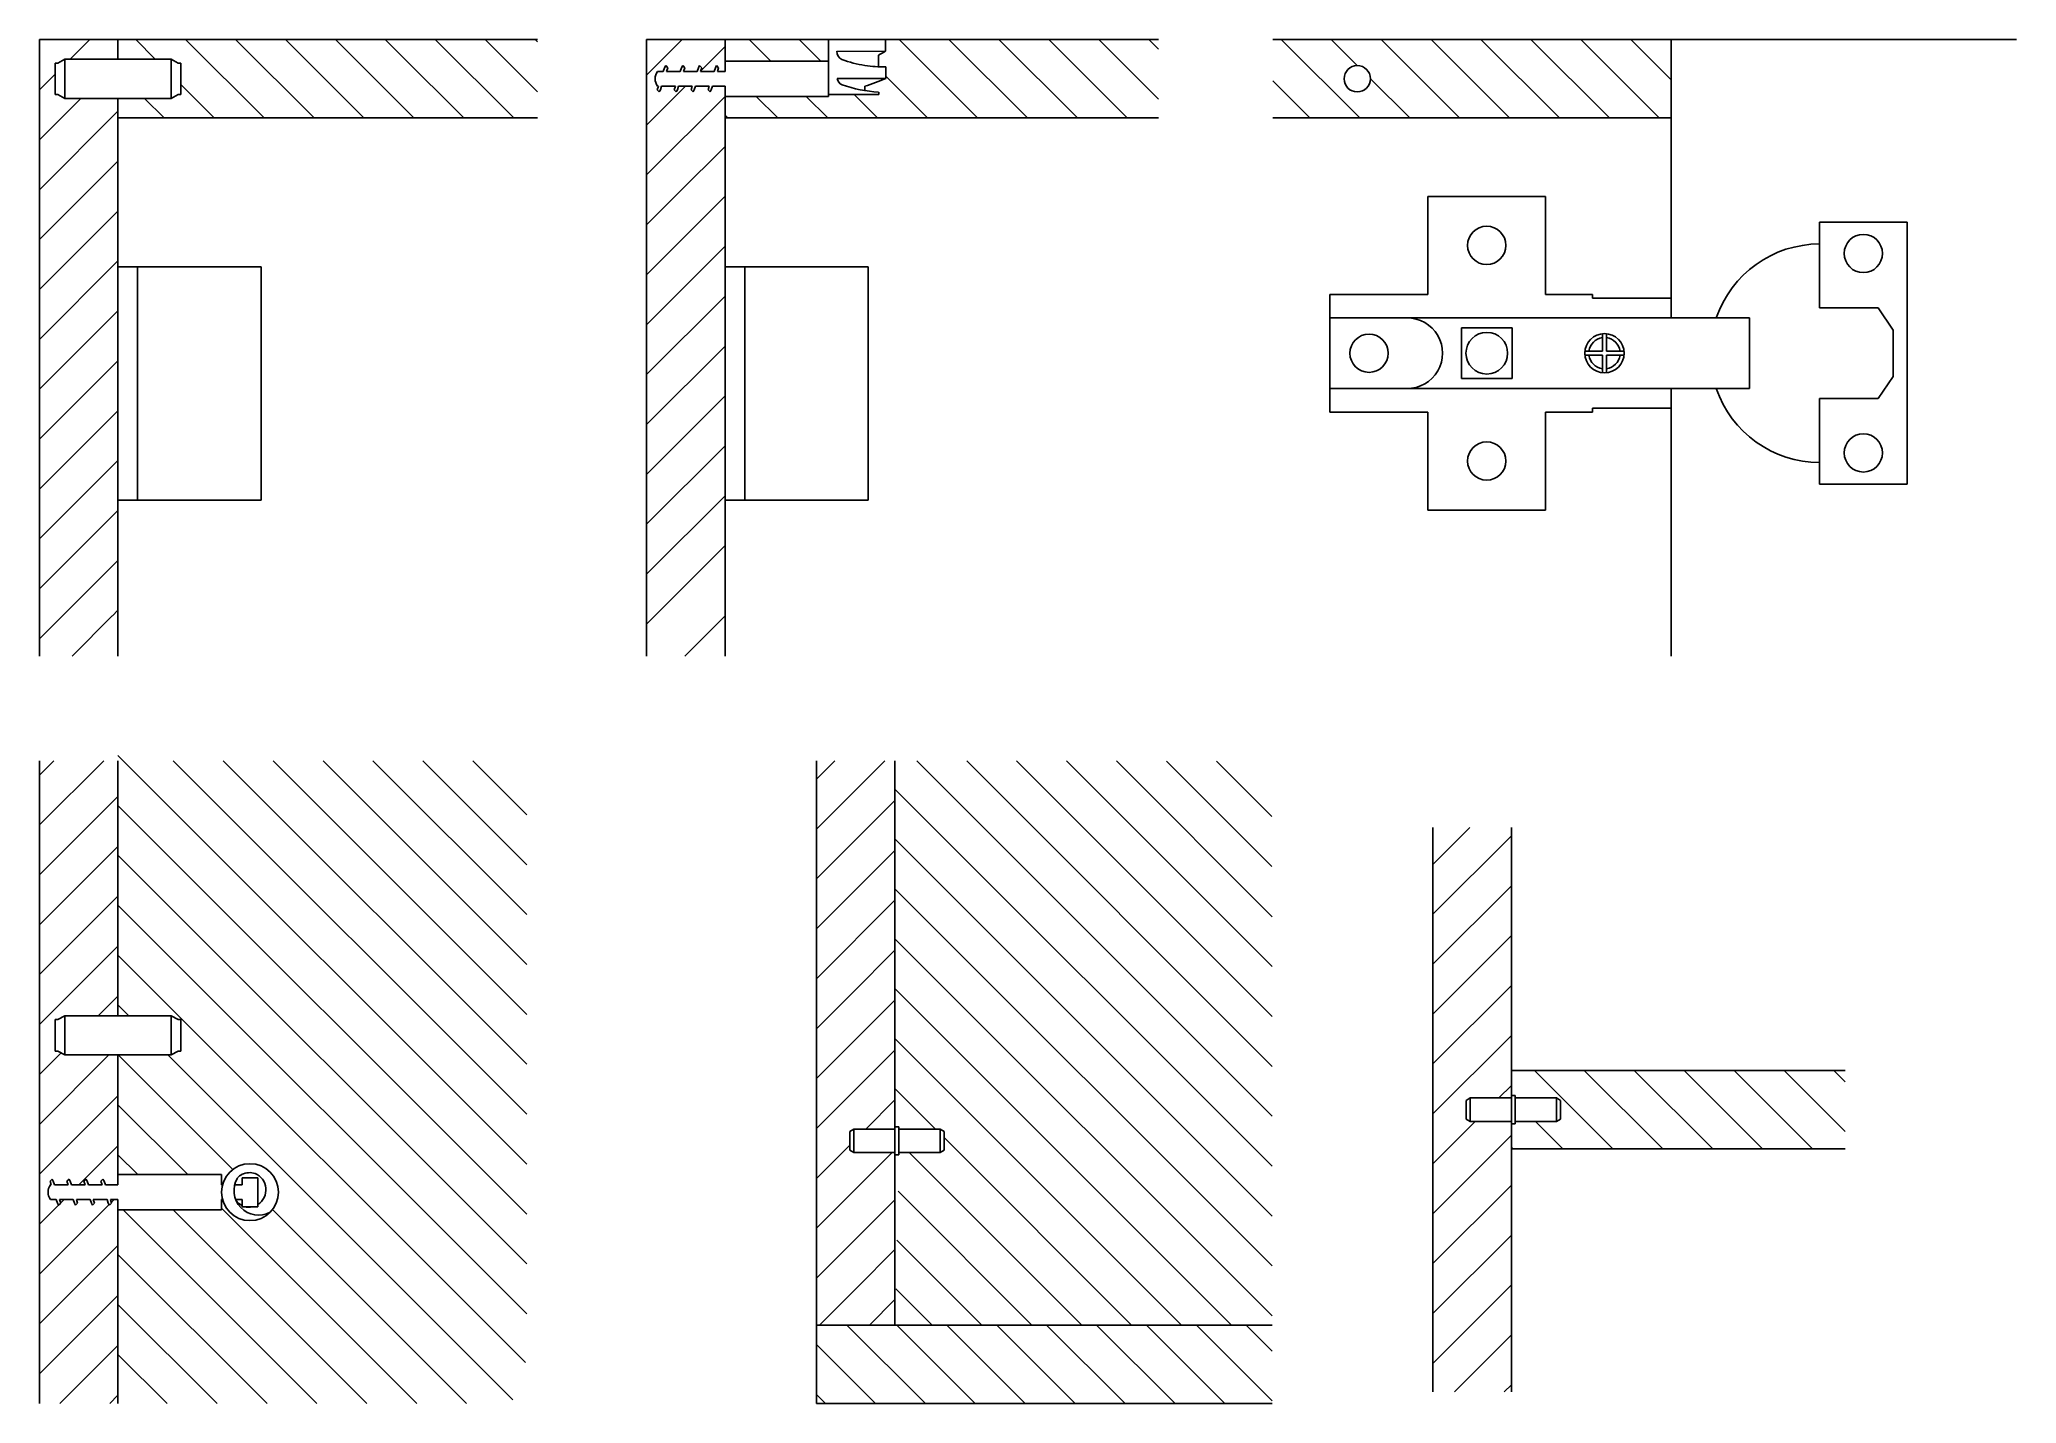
# Model space of a CAD drawing. Header units: centimetres. Extents: x 1192 to 1857, y 27 to 560.
# Drawn here: x 1605.5 to 1857.5, y 26.6 to 200.5 of the extents above; entities that cross this region are included whole.
import ezdxf

# ---------------------------------------------------------------- set-up
doc = ezdxf.new("R2010")
doc.units = ezdxf.units.CM
doc.header["$MEASUREMENT"] = 0
doc.linetypes.add('ACAD_ISO04W100', pattern=[30, 24, -3, 0, -3])
doc.layers.add('assi', color=4, linetype='ACAD_ISO04W100')

msp = doc.modelspace()

# ---------------------------------------------------------------- hatches: boundary and pattern name
at = {"layer": 'assi', "transparency": 33554687}
h = msp.add_hatch(dxfattribs=at)
h.set_pattern_fill('ANSI31', color=256, scale=36)
h.set_pattern_definition([(45, (-10521.251, -2520.3392), (-3.1819805, 3.1819805), [])])
h.paths.add_polyline_path([(1615.48, 193.01), (1608.7, 193.01), (1607.81, 193.51), (1607.48, 193.51), (1607.48, 197.51), (1607.81, 197.51), (1608.7, 198.01), (1615.48, 198.01), (1615.48, 200.51), (1605.48, 200.51), (1605.48, 127.01), (1615.48, 127.01)])
at = {"layer": 'assi'}
h = msp.add_hatch(dxfattribs=at)
h.set_pattern_fill('ANSI31', color=256, scale=36, angle=90)
h.paths.add_polyline_path([(1748.11, 200.51), (1713.33, 200.51), (1713.33, 199.02, -0.018564), (1712.42, 198.52), (1712.42, 197.03, 0.014359), (1713.36, 197.01), (1713.36, 195.56, -0.029487), (1710.69, 194.56), (1710.69, 194, 0.026918), (1712.45, 193.81), (1712.45, 193.51), (1706.07, 193.51), (1706.07, 193.26), (1692.89, 193.26), (1692.87, 193.24), (1692.87, 190.51), (1748.11, 190.51)])
h.paths.add_polyline_path([(1706.07, 199.02), (1706.07, 200.51), (1692.87, 200.51), (1692.87, 197.77), (1706.07, 197.77)], flags=17)
h = msp.add_hatch(dxfattribs=at)
h.set_pattern_fill('ANSI31', color=256, scale=36)
h.set_pattern_definition([(45, (-2.3075, 15.4575), (-3.18198, 3.18198), [])])
h.paths.add_polyline_path([(1793.1, 100.01), (1783.1, 100.01), (1783.1, 28.06), (1793.1, 28.06), (1793.1, 62.53), (1787.85, 62.53), (1787.35, 62.83), (1787.35, 65.23), (1787.85, 65.53), (1793.1, 65.53)])
h = msp.add_hatch(dxfattribs=at)
h.set_pattern_fill('ANSI31', color=256, scale=36, angle=90)
h.set_pattern_definition([(135, (-2.3075, 15.4575), (-3.18198, -3.18198), [])])
h.paths.add_polyline_path([(1835.65, 69.03), (1793.1, 69.03), (1793.1, 65.83), (1793.6, 65.83), (1793.6, 65.53), (1798.85, 65.53), (1799.35, 65.23), (1799.35, 62.83), (1798.85, 62.53), (1793.6, 62.53), (1793.6, 62.23), (1793.1, 62.23), (1793.1, 59.03), (1835.65, 59.03)])
h = msp.add_hatch(dxfattribs=at)
h.set_pattern_fill('ANSI31', color=256, scale=36, angle=90)
h.set_pattern_definition([(135, (-10842.1393, -1356.3305), (-3.1819805, -3.1819805), [])])
h.paths.add_polyline_path([(1762.63, 26.57), (1762.63, 36.57), (1704.53, 36.57), (1704.53, 26.57)])

# ---------------------------------------------------------------- linework, layer by layer
for p, q in [((1605.48, 200.51), (1668.96, 200.51)), ((1605.48, 121.88), (1605.48, 200.51)), ((1615.48, 198.01), (1615.48, 200.51)), ((1682.87, 200.51), (1748.11, 200.51)), ((1682.87, 121.88), (1682.87, 200.51)), ((1692.87, 196.45), (1692.87, 200.51)), ((1706.07, 199.02), (1706.07, 200.51)), ((1706.07, 200.51), (1713.33, 200.51)), ((1713.33, 200.51), (1713.33, 199.02)), ((1762.68, 200.51), (1813.46, 200.51)), ((1813.46, 200.51), (1813.46, 165.01)), ((1857.49, 200.51), (1813.46, 200.51)), ((1607.81, 197.51), (1607.48, 197.51)), ((1607.48, 197.51), (1607.48, 193.51)), ((1608.7, 198.01), (1607.81, 197.51)), ((1622.27, 198.01), (1608.7, 198.01)), ((1608.7, 198.01), (1608.7, 193.01)), ((1622.27, 193.01), (1622.27, 198.01)), ((1622.27, 198.01), (1623.16, 197.51)), ((1623.16, 197.51), (1623.48, 197.51)), ((1623.48, 197.51), (1623.48, 193.51)), ((1685.15, 196.91), (1685, 196.45)), ((1685.3, 197.18), (1685.15, 196.91)), ((1685.57, 196.91), (1685.3, 197.18)), ((1685.41, 196.45), (1685.57, 196.91)), ((1687.32, 196.91), (1687.16, 196.45)), ((1687.47, 197.18), (1687.32, 196.91)), ((1687.73, 196.91), (1687.47, 197.18)), ((1687.57, 196.45), (1687.73, 196.91)), ((1689.48, 196.91), (1689.32, 196.45)), ((1689.63, 197.18), (1689.48, 196.91)), ((1689.89, 196.91), (1689.63, 197.18)), ((1689.73, 196.45), (1689.89, 196.91)), ((1691.64, 196.91), (1691.48, 196.45)), ((1691.79, 197.18), (1691.64, 196.91)), ((1692.05, 196.91), (1691.79, 197.18)), ((1691.9, 196.45), (1692.05, 196.91)), ((1692.87, 196.45), (1692.87, 197.77)), ((1706.07, 197.77), (1692.87, 197.77)), ((1706.07, 199.02), (1706.07, 197.01)), ((1706.07, 193.26), (1706.07, 197.77)), ((1706.07, 193.51), (1706.07, 197.01)), ((1707.11, 199), (1713.33, 199.02)), ((1712.42, 197.03), (1712.42, 198.52)), ((1713.36, 195.56), (1713.36, 197.01)), ((1684.37, 194.58), (1684.21, 194.11)), ((1684.21, 194.11), (1684.47, 193.85)), ((1685, 196.45), (1684.25, 196.45)), ((1684.25, 194.58), (1684.37, 194.58)), ((1684.47, 193.85), (1684.62, 194.11)), ((1684.62, 194.11), (1684.78, 194.58)), ((1684.78, 194.58), (1686.53, 194.58)), ((1687.16, 196.45), (1685.41, 196.45)), ((1686.53, 194.58), (1686.37, 194.11)), ((1686.37, 194.11), (1686.63, 193.85)), ((1686.63, 193.85), (1686.79, 194.11)), ((1686.79, 194.11), (1686.94, 194.58)), ((1686.94, 194.58), (1688.69, 194.58)), ((1689.32, 196.45), (1687.57, 196.45)), ((1688.69, 194.58), (1688.53, 194.11)), ((1688.53, 194.11), (1688.8, 193.85)), ((1688.8, 193.85), (1688.95, 194.11)), ((1688.95, 194.11), (1689.1, 194.58)), ((1689.1, 194.58), (1690.85, 194.58)), ((1691.48, 196.45), (1689.73, 196.45)), ((1690.85, 194.58), (1690.7, 194.11)), ((1690.7, 194.11), (1690.96, 193.85)), ((1690.96, 193.85), (1691.11, 194.11)), ((1691.11, 194.11), (1691.27, 194.58)), ((1691.27, 194.58), (1692.87, 194.58)), ((1692.87, 196.45), (1691.9, 196.45)), ((1692.87, 121.88), (1692.87, 194.58)), ((1692.87, 193.26), (1692.87, 194.58)), ((1707.15, 195.56), (1713.36, 195.56)), ((1710.69, 194), (1710.69, 194.56)), ((1713.36, 196.01), (1713.36, 195.56)), ((1607.48, 193.51), (1607.81, 193.51)), ((1607.81, 193.51), (1608.7, 193.01)), ((1608.7, 193.01), (1622.27, 193.01)), ((1615.48, 121.88), (1615.48, 193.01)), ((1623.16, 193.51), (1622.27, 193.01)), ((1623.48, 193.51), (1623.16, 193.51)), ((1692.87, 193.26), (1706.07, 193.26)), ((1712.45, 193.51), (1706.07, 193.51)), ((1712.45, 193.51), (1712.45, 193.81)), ((1615.48, 190.51), (1668.96, 190.51)), ((1692.87, 190.51), (1748.11, 190.51)), ((1813.46, 190.51), (1762.68, 190.51)), ((1782.46, 180.51), (1797.46, 180.51)), ((1782.46, 168.01), (1782.46, 180.51)), ((1797.46, 180.51), (1797.46, 168.01)), ((1832.4, 166.29), (1832.4, 177.23)), ((1832.4, 177.23), (1843.55, 177.23)), ((1843.55, 177.23), (1843.55, 143.79)), ((1615.48, 171.51), (1633.73, 171.51)), ((1617.98, 141.75), (1617.98, 171.51)), ((1633.73, 171.51), (1633.73, 141.75)), ((1692.87, 171.51), (1711.12, 171.51)), ((1695.37, 141.75), (1695.37, 171.51)), ((1711.12, 171.51), (1711.12, 141.75)), ((1782.46, 168.01), (1769.96, 168.01)), ((1769.96, 168.01), (1769.96, 153.01)), ((1803.46, 168.01), (1797.46, 168.01)), ((1803.46, 168.01), (1803.46, 168.01)), ((1803.46, 168.01), (1803.46, 167.51)), ((1813.46, 167.51), (1803.46, 167.51)), ((1813.46, 167.51), (1813.46, 165.01)), ((1813.46, 165.01), (1769.96, 165.01)), ((1813.46, 165.01), (1823.46, 165.01)), ((1823.46, 165.01), (1823.46, 156.01)), ((1832.4, 166.29), (1839.86, 166.29)), ((1839.86, 166.29), (1841.77, 163.47)), ((1793.19, 163.74), (1786.74, 163.74)), ((1786.74, 157.29), (1786.74, 163.74)), ((1793.19, 157.29), (1793.19, 163.74)), ((1804.72, 163), (1804.72, 160.76)), ((1805.22, 163), (1805.22, 160.76)), ((1841.77, 163.47), (1841.77, 160.51)), ((1804.72, 160.76), (1802.48, 160.76)), ((1804.72, 160.26), (1802.48, 160.26)), ((1804.72, 160.26), (1804.72, 158.03)), ((1807.45, 160.76), (1805.22, 160.76)), ((1807.45, 160.26), (1805.22, 160.26)), ((1805.22, 160.26), (1805.22, 158.03)), ((1841.77, 157.56), (1841.77, 160.51)), ((1786.74, 157.29), (1793.19, 157.29)), ((1839.86, 154.74), (1841.77, 157.56)), ((1813.46, 156.01), (1769.96, 156.01)), ((1813.46, 156.01), (1813.46, 121.88)), ((1813.46, 156.01), (1813.46, 153.51)), ((1823.46, 156.01), (1813.46, 156.01)), ((1832.4, 143.79), (1832.4, 154.74)), ((1832.4, 154.74), (1839.86, 154.74)), ((1769.96, 153.01), (1782.46, 153.01)), ((1782.46, 153.01), (1782.46, 140.51)), ((1797.46, 153.01), (1803.46, 153.01)), ((1797.46, 140.51), (1797.46, 153.01)), ((1803.46, 153.51), (1813.46, 153.51)), ((1803.46, 153.01), (1803.46, 153.51)), ((1832.4, 143.79), (1843.55, 143.79)), ((1633.73, 141.75), (1615.48, 141.75)), ((1711.12, 141.75), (1692.87, 141.75)), ((1782.46, 140.51), (1797.46, 140.51)), ((1605.48, 26.57), (1605.48, 108.52)), ((1615.48, 76.02), (1615.48, 108.52)), ((1615.48, 108.52), (1615.48, 76.02)), ((1704.53, 26.57), (1704.53, 108.52)), ((1714.53, 36.57), (1714.53, 108.52)), ((1714.53, 108.52), (1714.53, 36.57)), ((1783.1, 28.06), (1783.1, 100.01)), ((1793.1, 100.01), (1793.1, 28.06)), ((1608.7, 76.02), (1607.81, 75.52)), ((1622.27, 76.02), (1608.7, 76.02)), ((1608.7, 76.02), (1608.7, 71.02)), ((1622.27, 71.02), (1622.27, 76.02)), ((1622.27, 76.02), (1623.16, 75.52)), ((1607.81, 75.52), (1607.48, 75.52)), ((1607.48, 75.52), (1607.48, 71.52)), ((1623.16, 75.52), (1623.48, 75.52)), ((1623.48, 75.52), (1623.48, 71.52)), ((1607.48, 71.52), (1607.81, 71.52)), ((1607.81, 71.52), (1608.7, 71.02)), ((1608.7, 71.02), (1622.27, 71.02)), ((1615.48, 54.45), (1615.48, 71.02)), ((1615.48, 71.02), (1615.48, 54.45)), ((1623.16, 71.52), (1622.27, 71.02)), ((1623.48, 71.52), (1623.16, 71.52)), ((1793.1, 69.03), (1835.65, 69.03)), ((1787.35, 65.23), (1787.85, 65.53)), ((1787.85, 65.53), (1793.1, 65.53)), ((1787.85, 65.53), (1787.85, 62.53)), ((1793.1, 65.83), (1793.6, 65.83)), ((1793.6, 65.83), (1793.6, 62.23)), ((1793.6, 65.53), (1798.85, 65.53)), ((1798.85, 65.53), (1798.85, 62.53)), ((1799.35, 65.23), (1798.85, 65.53)), ((1787.35, 65.23), (1787.35, 62.83)), ((1799.35, 65.23), (1799.35, 62.83)), ((1708.78, 61.27), (1709.28, 61.57)), ((1708.78, 61.27), (1708.78, 58.87)), ((1709.28, 61.57), (1714.53, 61.57)), ((1709.28, 61.57), (1709.28, 58.57)), ((1714.53, 61.87), (1714.53, 58.27)), ((1714.53, 61.87), (1715.03, 61.87)), ((1715.03, 61.87), (1715.03, 58.27)), ((1715.03, 61.57), (1720.28, 61.57)), ((1720.28, 61.57), (1720.28, 58.57)), ((1720.78, 61.27), (1720.28, 61.57)), ((1720.78, 61.27), (1720.78, 58.87)), ((1787.35, 62.83), (1787.85, 62.53)), ((1787.85, 62.53), (1793.1, 62.53)), ((1793.1, 62.23), (1793.6, 62.23)), ((1793.6, 62.53), (1798.85, 62.53)), ((1799.35, 62.83), (1798.85, 62.53)), ((1708.78, 58.87), (1709.28, 58.57)), ((1709.28, 58.57), (1714.53, 58.57)), ((1714.53, 58.27), (1715.03, 58.27)), ((1715.03, 58.57), (1720.28, 58.57)), ((1720.78, 58.87), (1720.28, 58.57)), ((1793.1, 59.03), (1835.65, 59.03)), ((1615.48, 55.77), (1615.48, 54.45)), ((1615.48, 55.77), (1628.68, 55.77)), ((1628.68, 55.77), (1628.68, 54.45)), ((1606.82, 54.92), (1607.08, 55.18)), ((1606.98, 54.45), (1606.82, 54.92)), ((1606.86, 54.45), (1606.98, 54.45)), ((1607.08, 55.18), (1607.23, 54.92)), ((1607.23, 54.92), (1607.39, 54.45)), ((1607.39, 54.45), (1609.14, 54.45)), ((1608.98, 54.92), (1609.25, 55.18)), ((1609.14, 54.45), (1608.98, 54.92)), ((1609.25, 55.18), (1609.4, 54.92)), ((1609.4, 54.92), (1609.55, 54.45)), ((1609.55, 54.45), (1611.3, 54.45)), ((1611.15, 54.92), (1611.41, 55.18)), ((1611.3, 54.45), (1611.15, 54.92)), ((1611.41, 55.18), (1611.56, 54.92)), ((1611.56, 54.92), (1611.72, 54.45)), ((1611.72, 54.45), (1613.46, 54.45)), ((1613.31, 54.92), (1613.57, 55.18)), ((1613.46, 54.45), (1613.31, 54.92)), ((1613.57, 55.18), (1613.72, 54.92)), ((1613.72, 54.92), (1613.88, 54.45)), ((1613.88, 54.45), (1615.48, 54.45)), ((1628.68, 54.45), (1628.81, 54.45)), ((1630.36, 54.45), (1631.32, 54.45)), ((1631.32, 54.45), (1631.32, 55.33)), ((1631.32, 55.33), (1633.3, 55.33)), ((1633.3, 55.33), (1633.3, 51.67)), ((1607.61, 52.58), (1606.86, 52.58)), ((1607.76, 52.11), (1607.61, 52.58)), ((1607.92, 51.85), (1607.76, 52.11)), ((1608.18, 52.11), (1607.92, 51.85)), ((1609.77, 52.58), (1608.02, 52.58)), ((1608.02, 52.58), (1608.18, 52.11)), ((1609.93, 52.11), (1609.77, 52.58)), ((1610.08, 51.85), (1609.93, 52.11)), ((1610.34, 52.11), (1610.08, 51.85)), ((1611.93, 52.58), (1610.18, 52.58)), ((1610.18, 52.58), (1610.34, 52.11)), ((1612.09, 52.11), (1611.93, 52.58)), ((1612.24, 51.85), (1612.09, 52.11)), ((1612.5, 52.11), (1612.24, 51.85)), ((1614.09, 52.58), (1612.34, 52.58)), ((1612.34, 52.58), (1612.5, 52.11)), ((1614.25, 52.11), (1614.09, 52.58)), ((1614.4, 51.85), (1614.25, 52.11)), ((1614.66, 52.11), (1614.4, 51.85)), ((1615.48, 52.58), (1614.51, 52.58)), ((1614.51, 52.58), (1614.66, 52.11)), ((1615.48, 26.57), (1615.48, 52.58)), ((1615.48, 52.58), (1615.48, 26.57)), ((1615.48, 52.58), (1615.48, 51.26)), ((1628.68, 51.26), (1615.48, 51.26)), ((1628.68, 52.58), (1628.68, 51.26)), ((1628.81, 52.58), (1628.68, 52.58)), ((1631.32, 52.58), (1630.49, 52.58)), ((1631.32, 52.58), (1631.32, 51.67)), ((1631.32, 51.67), (1633.3, 51.67)), ((1762.63, 36.57), (1704.53, 36.57)), ((1704.53, 26.57), (1714.53, 26.57)), ((1714.53, 26.57), (1762.63, 26.57))]:
    msp.add_line(p, q)
at = {"linetype": 'Continuous'}
for p, q in [((1608.17, 52.13), (1608.63, 52.58)), ((1614.63, 52.22), (1614.99, 52.58))]:
    msp.add_line(p, q, dxfattribs=at)
for centre, radius in [((1773.46, 195.51), 1.68), ((1789.96, 174.26), 2.44), ((1837.97, 173.23), 2.44), ((1774.96, 160.51), 2.44), ((1789.97, 160.51), 2.66), ((1804.97, 160.51), 2.5), ((1789.96, 146.76), 2.44), ((1837.97, 147.8), 2.44), ((1632.31, 53.52), 3.63)]:
    msp.add_circle(centre, radius)
for centre, radius, start, end in [((1708.27, 199), 1.16, 179.3879, 243.9791), ((1713.22, 213.23), 16.22, 250.3434, 261.0501), ((1713.22, 213.26), 16.25, 261.0542, 270.4901), ((1706.2, 210.99), 13.94, 296.5138, 300.7679), ((1685.58, 195.51), 1.62, 144.753, 215.247), ((1708.32, 195.8), 1.19, 191.6783, 243.3658), ((1713.28, 210.21), 16.42, 250.4494, 267.1003), ((1703.55, 217.64), 24.16, 284.3007, 284.3114), ((1703.55, 217.64), 24.16, 287.2034, 293.9595), ((1832.4, 160.51), 13.93, 90, 161.1576), ((1779.83, 160.51), 4.5, 269.4905, 90.5095), ((1804.97, 160.51), 2, 97.1808, 172.8192), ((1804.97, 160.51), 2, 7.1808, 82.8192), ((1804.97, 160.51), 2, 187.1808, 262.8192), ((1804.97, 160.51), 2, 277.1808, 352.8192), ((1832.4, 160.51), 13.93, 198.8411, 270), ((1632.15, 54.13), 1.88, 117.0529, 140.3045), ((1632.28, 53.6), 2.41, 73.8445, 114.0858), ((1632.1, 53.84), 2.24, 302.6304, 67.5114), ((1608.19, 53.52), 1.62, 144.753, 215.247), ((1633.4, 53.72), 3.13, 149.2914, 298.5509), ((1632.44, 53.84), 2.34, 214.9149, 241.4814), ((1632.1, 53.84), 2.24, 256.2811, 283.7189)]:
    msp.add_arc(centre, radius, start, end)
at = {"layer": 'assi', "linetype": 'Continuous', "transparency": 33554687}
for p, q in [((1620.24, 198.01), (1617.74, 200.51)), ((1634.11, 190.51), (1624.11, 200.51)), ((1640.47, 190.51), (1630.47, 200.51)), ((1646.84, 190.51), (1636.84, 200.51)), ((1651.33, 192.39), (1643.2, 200.51)), ((1651.33, 198.75), (1649.56, 200.51)), ((1665.93, 190.51), (1655.93, 200.51)), ((1668.96, 193.85), (1662.29, 200.51)), ((1668.96, 200.21), (1668.66, 200.51)), ((1659.56, 190.51), (1651.33, 198.75)), ((1627.74, 190.51), (1623.48, 194.78)), ((1621.38, 190.51), (1618.88, 193.01)), ((1653.2, 190.51), (1651.33, 192.39)), ((1605.48, 124.09), (1608.4, 127.01)), ((1609.63, 121.88), (1614.76, 127.01)), ((1687.74, 121.88), (1692.87, 127.01))]:
    msp.add_line(p, q, dxfattribs=at)
at = {"layer": 'assi', "linetype": 'Continuous'}
for p, q in [((1682.87, 195.97), (1687.41, 200.51)), ((1689.74, 196.48), (1692.87, 199.61)), ((1773.77, 190.51), (1763.77, 200.51)), ((1773.46, 197.19), (1770.14, 200.51)), ((1786.5, 190.51), (1776.5, 200.51)), ((1792.86, 190.51), (1782.86, 200.51)), ((1799.23, 190.51), (1789.23, 200.51)), ((1805.59, 190.51), (1795.59, 200.51)), ((1811.95, 190.51), (1801.95, 200.51)), ((1813.46, 195.37), (1808.32, 200.51)), ((1682.87, 189.61), (1687.84, 194.58)), ((1767.41, 190.51), (1762.68, 195.24)), ((1780.14, 190.51), (1775.14, 195.5)), ((1682.87, 183.24), (1692.87, 193.24)), ((1686.85, 180.86), (1692.87, 186.88)), ((1682.87, 176.88), (1686.85, 180.86)), ((1682.87, 170.52), (1692.87, 180.52)), ((1682.87, 164.15), (1692.87, 174.15)), ((1682.87, 157.79), (1692.87, 167.79)), ((1682.87, 151.42), (1692.87, 161.42)), ((1682.87, 145.06), (1692.87, 155.06)), ((1682.87, 138.7), (1692.87, 148.7)), ((1682.87, 132.33), (1692.87, 142.33)), ((1682.87, 125.97), (1692.87, 135.97)), ((1605.48, 106.71), (1607.29, 108.52)), ((1605.48, 100.35), (1613.66, 108.52)), ((1667.59, 57.1), (1615.48, 109.21)), ((1667.59, 63.46), (1622.53, 108.52)), ((1667.59, 69.83), (1628.89, 108.52)), ((1667.59, 76.19), (1635.26, 108.52)), ((1667.59, 82.55), (1641.62, 108.52)), ((1667.59, 88.92), (1647.99, 108.52)), ((1667.59, 95.28), (1654.35, 108.52)), ((1667.59, 101.65), (1660.71, 108.52)), ((1704.53, 106.19), (1706.86, 108.52)), ((1704.53, 99.83), (1713.22, 108.52)), ((1762.63, 63.2), (1717.3, 108.52)), ((1762.63, 69.56), (1723.67, 108.52)), ((1762.63, 75.93), (1730.03, 108.52)), ((1762.63, 82.29), (1736.39, 108.52)), ((1762.63, 88.65), (1742.76, 108.52)), ((1762.58, 95.06), (1749.16, 108.48)), ((1762.58, 101.42), (1755.53, 108.48)), ((1605.48, 93.99), (1615.48, 103.99)), ((1704.53, 93.46), (1714.53, 103.46)), ((1762.63, 56.83), (1714.53, 104.93)), ((1667.59, 50.73), (1615.48, 102.84)), ((1762.63, 50.47), (1714.53, 98.57)), ((1605.48, 87.62), (1615.48, 97.62)), ((1667.59, 44.37), (1615.48, 96.48)), ((1704.53, 87.1), (1714.53, 97.1)), ((1611.53, 87.31), (1615.48, 91.26)), ((1704.53, 80.74), (1714.53, 90.74)), ((1762.63, 44.11), (1714.53, 92.21)), ((1667.59, 38.01), (1615.48, 90.12)), ((1605.48, 81.26), (1611.53, 87.31)), ((1762.63, 37.74), (1714.53, 85.84)), ((1605.48, 74.89), (1615.48, 84.89)), ((1667.42, 31.81), (1615.48, 83.75)), ((1709.01, 78.85), (1714.53, 84.37)), ((1612.97, 76.02), (1615.48, 78.53)), ((1704.53, 74.37), (1709.01, 78.85)), ((1757.43, 36.57), (1714.53, 79.48)), ((1616.85, 76.02), (1615.48, 77.39)), ((1704.53, 68.01), (1714.53, 78.01)), ((1751.07, 36.57), (1714.53, 73.11)), ((1605.48, 68.53), (1608.23, 71.28)), ((1605.48, 62.17), (1614.33, 71.02)), ((1630.11, 56.4), (1615.49, 71.02)), ((1665.82, 27.05), (1621.85, 71.02)), ((1704.53, 61.64), (1714.53, 71.64)), ((1605.48, 55.8), (1615.48, 65.8)), ((1719.67, 61.61), (1714.53, 66.75)), ((1624.37, 55.77), (1615.48, 64.66)), ((1710.82, 61.57), (1714.53, 65.28)), ((1744.7, 36.57), (1720.78, 60.5)), ((1610.5, 54.45), (1615.48, 59.44)), ((1618.01, 55.77), (1615.48, 58.3)), ((1704.53, 55.28), (1708.78, 59.53)), ((1704.53, 48.92), (1714.19, 58.57)), ((1738.34, 36.57), (1716.34, 58.57)), ((1731.98, 36.57), (1714.92, 53.63)), ((1605.48, 43.07), (1614.35, 51.94)), ((1605.48, 49.44), (1607.91, 51.86)), ((1640.84, 26.57), (1616.15, 51.26)), ((1647.21, 26.57), (1622.52, 51.26)), ((1653.57, 26.57), (1628.68, 51.46)), ((1659.93, 26.57), (1635.2, 51.31)), ((1704.53, 42.55), (1714.53, 52.55)), ((1606.73, 37.96), (1615.48, 46.71)), ((1634.48, 26.57), (1615.48, 45.57)), ((1709.63, 41.29), (1714.53, 46.19)), ((1725.61, 36.57), (1714.78, 47.41)), ((1613.1, 37.96), (1615.48, 40.35)), ((1704.91, 36.57), (1709.63, 41.29)), ((1719.25, 36.57), (1714.63, 41.19)), ((1605.48, 36.71), (1606.73, 37.96)), ((1605.48, 30.35), (1613.1, 37.96)), ((1628.11, 26.57), (1615.48, 39.2)), ((1711.28, 36.57), (1714.53, 39.82)), ((1608.07, 26.57), (1615.48, 33.98)), ((1621.75, 26.57), (1615.48, 32.84)), ((1614.44, 26.57), (1615.48, 27.62))]:
    msp.add_line(p, q, dxfattribs=at)

doc.saveas('drawing.dxf')
